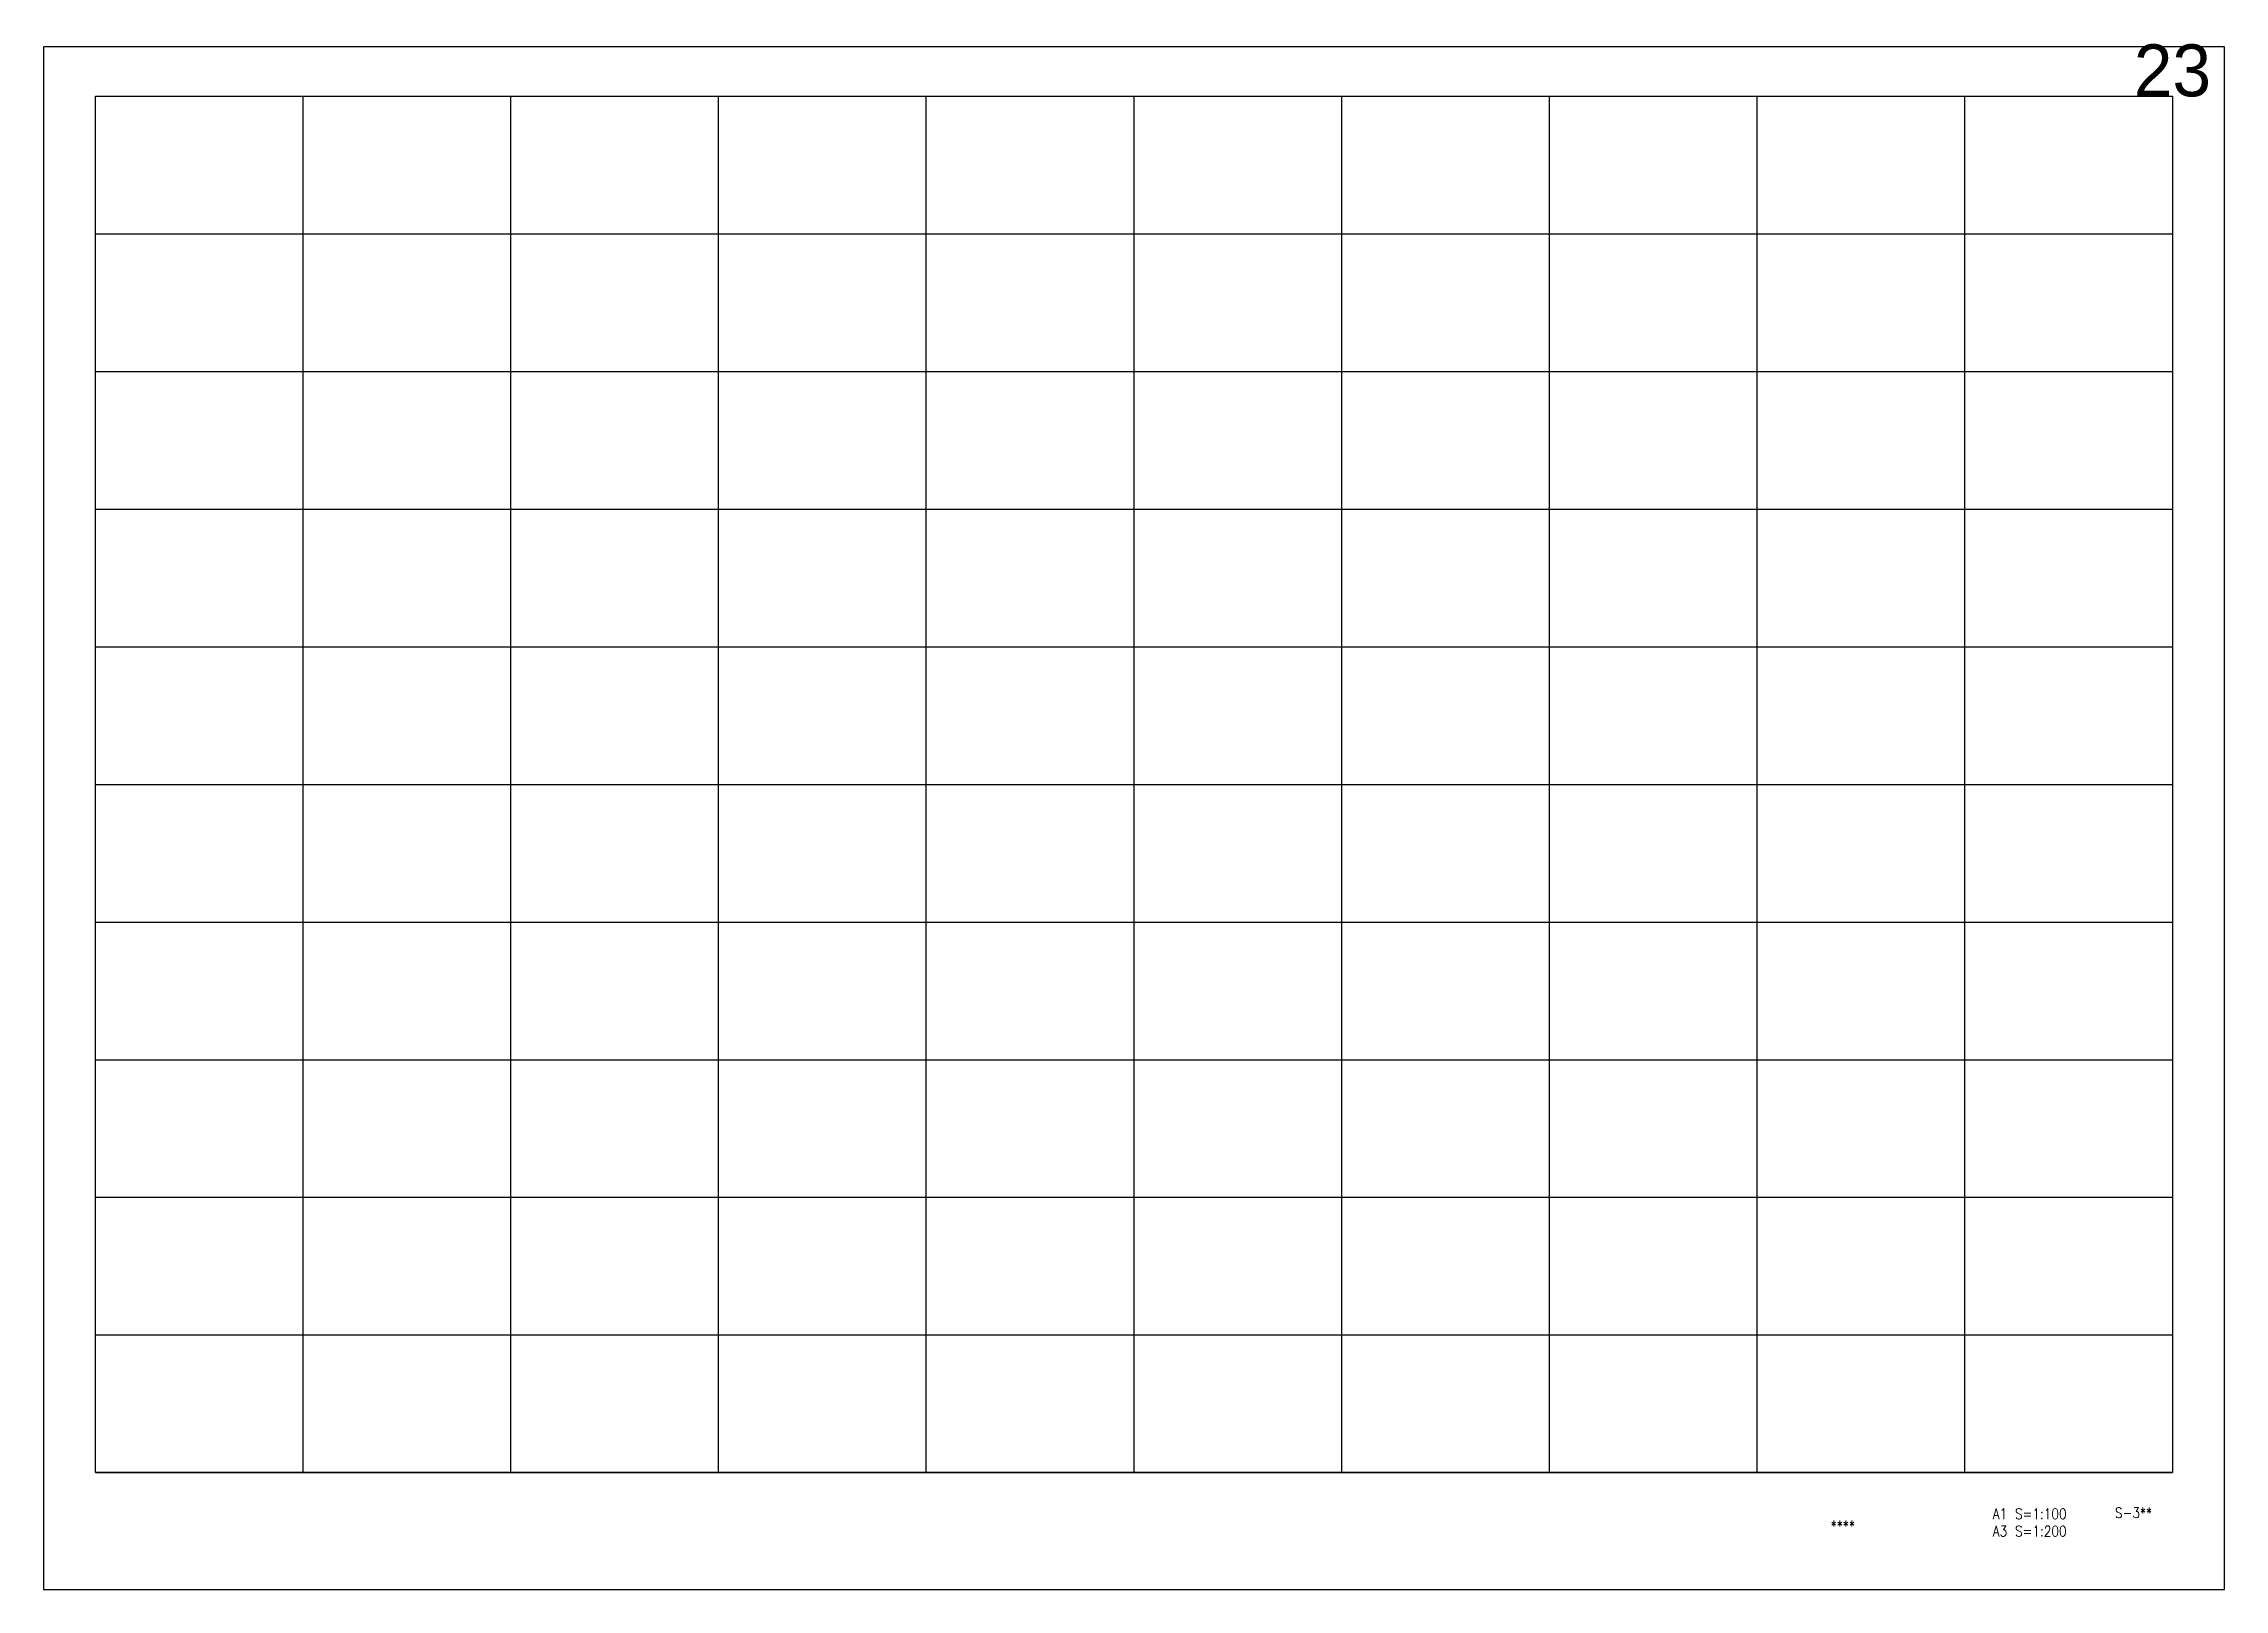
# Model space of a CAD drawing. Extents: x -668440 to 810000, y -1678500 to 210463.
# Drawn here: x 600000 to 810000, y -488500 to -339675 of the extents above; entities that cross this region are included whole.
import ezdxf
from ezdxf.enums import TextEntityAlignment as Align

# ---------------------------------------------------------------- set-up
doc = ezdxf.new("R2010")
doc.units = 0
doc.header["$MEASUREMENT"] = 0
doc.layers.add('99_レイアウト枠', color=251, linetype='CONTINUOUS', plot=False)
doc.layers.add('99_頁番号', color=6, linetype='CONTINUOUS')
doc.styles.add('DRACAD', font='txt', dxfattribs={"width": 0.85, "bigfont": 'extfont2'})
doc.styles.get("Standard").update_dxf_attribs({"font": 'Osaka.ttc'})

msp = doc.modelspace()

# ---------------------------------------------------------------- texts
at = {"layer": '99_レイアウト枠'}
msp.add_text('23', height=5000, dxfattribs=at).set_placement((805000, -344750), align=Align.CENTER)
at = {"layer": '99_頁番号', "char_height": 1000, "attachment_point": 5, "style": 'DRACAD'}
for s, insert in [('A1 S=1:100^JA3 S=1:200', (791250, -482062.5)), ('{S-3**}', (801250, -481125)), ('{  ****  }', (772500, -482375))]:
    msp.add_mtext(s, dxfattribs=dict(at, insert=insert))

# ---------------------------------------------------------------- linework, layer by layer
at = {"layer": '99_レイアウト枠'}
for p, q in [((605000, -477250), (605000, -344750)), ((625000, -477250), (625000, -344750)), ((645000, -477250), (645000, -344750)), ((665000, -477250), (665000, -344750)), ((685000, -477250), (685000, -344750)), ((705000, -477250), (705000, -344750)), ((725000, -477250), (725000, -344750)), ((745000, -477250), (745000, -344750)), ((765000, -477250), (765000, -344750)), ((785000, -477250), (785000, -344750)), ((605000, -358000), (805000, -358000)), ((605000, -371250), (805000, -371250)), ((605000, -384500), (805000, -384500)), ((605000, -397750), (805000, -397750)), ((605000, -411000), (805000, -411000)), ((605000, -424250), (805000, -424250)), ((605000, -437500), (805000, -437500)), ((605000, -450750), (805000, -450750)), ((605000, -464000), (805000, -464000)), ((605000, -477250), (805000, -477250))]:
    msp.add_line(p, q, dxfattribs=at)
for points in [[(600000, -488500), (810000, -488500), (810000, -340000), (600000, -340000)], [(605000, -344750), (805000, -344750), (805000, -477250), (605000, -477250)]]:
    msp.add_lwpolyline(points, close=True, dxfattribs=at)

msp.set_redraw_order([(e.dxf.handle, doc.entitydb.next_handle()) for e in msp.query("TEXT MTEXT ATTDEF DIMENSION ARC_DIMENSION")])  # texts and dimensions are drawn at this point

doc.saveas('drawing.dxf')
